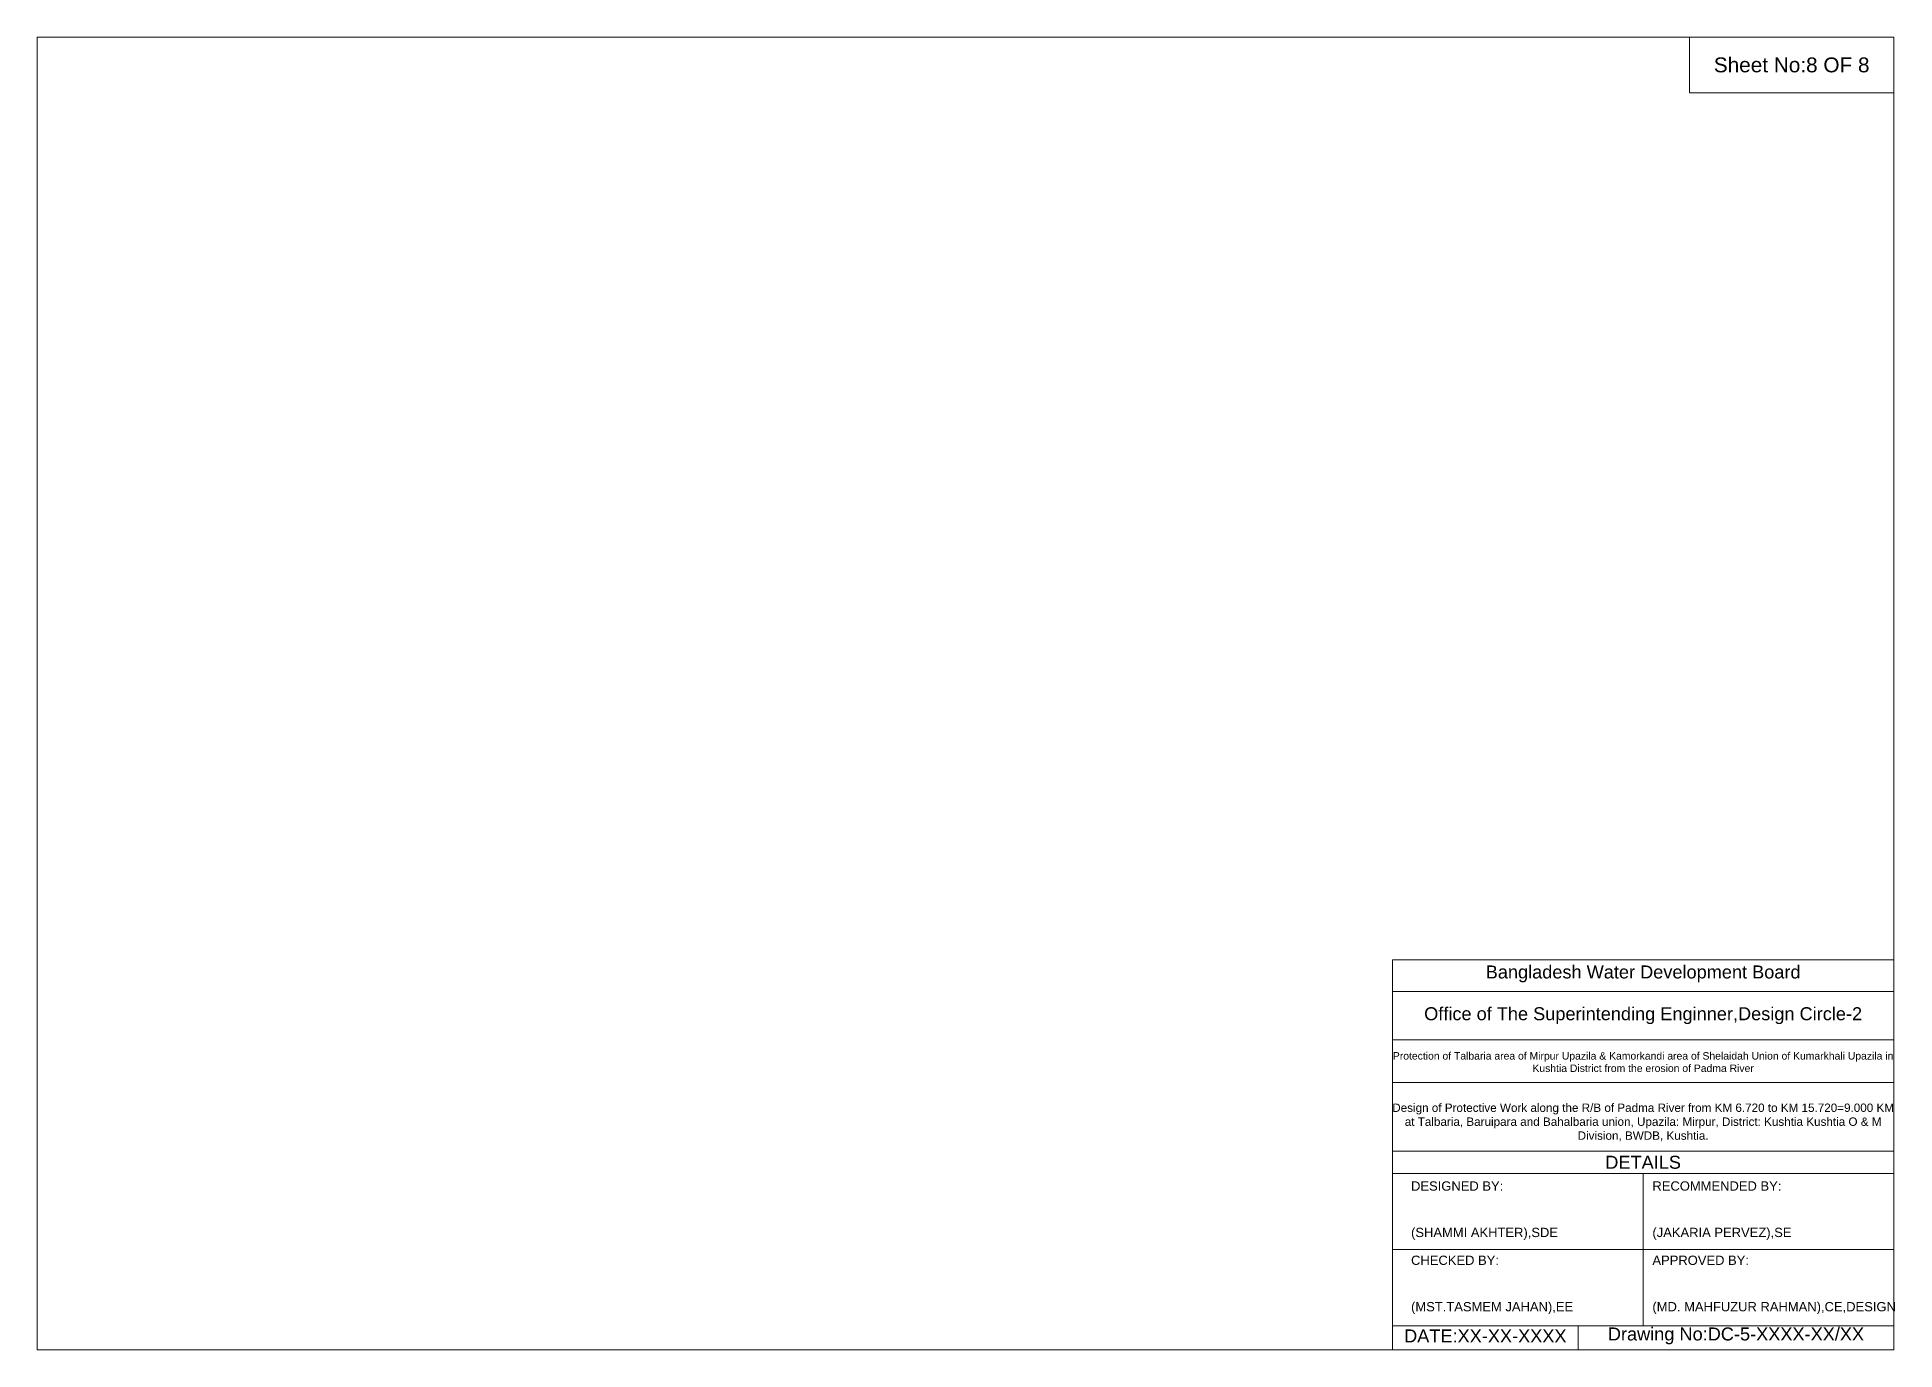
# Model space of a CAD drawing. Header units: inches. Extents: x 15 to 141071, y -30183 to 14738.
# Drawn here: x 70832.3 to 70993.7, y -8674.9 to -8560.8 of the extents above; entities that cross this region are included whole.
import ezdxf

# ---------------------------------------------------------------- set-up
doc = ezdxf.new("R2010")
doc.units = ezdxf.units.IN
doc.header["$MEASUREMENT"] = 0
doc.layers.add('Long Section Labels', color=7, linetype='Continuous', lineweight=9)
doc.styles.get("Standard").update_dxf_attribs({"font": 'arial.ttf'})

msp = doc.modelspace()

# ---------------------------------------------------------------- texts
at = {"layer": 'Long Section Labels', "attachment_point": 5}
for s, insert, char_height in [('Sheet No:8 OF 8', (70984.748619, -8563.26796), 1.29032258), ('Bangladesh Water Development Board', (70971.845393, -8642.235702), 1.12903226), ('Office of The Superintending Enginner,Design Circle-2', (70971.845393, -8645.864735), 1.12903226)]:
    msp.add_mtext(s, dxfattribs=dict(at, insert=insert, char_height=char_height))
at = {"layer": 'Long Section Labels'}
for s, insert, char_height, width, attachment_point in [('Protection of Talbaria area of Mirpur Upazila & Kamorkandi area of Shelaidah Union of Kumarkhali Upazila in Kushtia District from the erosion of Padma River', (70971.845393, -8649.896993), 0.64516129, 45.16129032, 5), ('Design of Protective Work along the R/B of Padma River from KM 6.720 to KM 15.720=9.000 KM at Talbaria, Baruipara and Bahalbaria union, Upazila: Mirpur, District: Kushtia Kushtia O & M Division, BWDB, Kushtia.', (70971.845393, -8655.138928), 0.725806452, 43.5483871, 5), ('DETAILS', (70971.845393, -8658.60667), 1.1290323, 45.16129032, 5), ('DESIGNED BY:^J^J^J(SHAMMI AKHTER),SDE', (70951.684103, -8662.800218), 0.80645161, 22.58064516, 4), ('RECOMMENDED BY:^J^J^J(JAKARIA PERVEZ),SE', (70972.651845, -8662.800218), 0.80645161, 22.58064516, 4), ('CHECKED BY:^J^J^J(MST.TASMEM JAHAN),EE', (70951.684103, -8669.251831), 0.80645161, 22.58064516, 4), ('APPROVED BY:^J^J^J(MD. MAHFUZUR RAHMAN),CE,DESIGN', (70972.651845, -8669.251831), 0.80645161, 22.58064516, 4), ('DATE:XX-XX-XXXX', (70958.135716, -8673.687315), 1.12903226, 22.58064516, 5), ('Drawing No:DC-5-XXXX-XX/XX', (70979.909909, -8673.687315), 1.12903226, 35.48387097, 5)]:
    msp.add_mtext(s, dxfattribs=dict(at, insert=insert, char_height=char_height, width=width, attachment_point=attachment_point))

# ---------------------------------------------------------------- linework, layer by layer
at = {"layer": 'Long Section Labels'}
for points in [[(70832.329264, -8560.848605), (70993.619587, -8560.848605), (70993.619587, -8674.896993), (70832.329264, -8674.896993)], [(70975.877651, -8560.848605), (70993.619587, -8560.848605), (70993.619587, -8565.687315), (70975.877651, -8565.687315)]]:
    msp.add_lwpolyline(points, close=True, dxfattribs=at)
for points in [[(70950.0712, -8674.896993), (70950.0712, -8641.026025), (70993.619587, -8641.026025)], [(70950.0712, -8643.76796), (70993.619587, -8643.76796)], [(70950.0712, -8647.961509), (70993.619587, -8647.961509)], [(70950.0712, -8651.671186), (70993.619587, -8651.671186)], [(70950.0712, -8657.638928), (70993.619587, -8657.638928)], [(70950.0712, -8659.574412), (70993.619587, -8659.574412)], [(70971.845393, -8659.574412), (70971.845393, -8672.800218)], [(70950.0712, -8666.187315), (70993.619587, -8666.187315)], [(70950.0712, -8672.800218), (70993.619587, -8672.800218)], [(70966.200232, -8672.800218), (70966.200232, -8674.896993)]]:
    msp.add_lwpolyline(points, dxfattribs=at)

msp.set_redraw_order([(e.dxf.handle, doc.entitydb.next_handle()) for e in msp.query("TEXT MTEXT ATTDEF DIMENSION ARC_DIMENSION")])  # texts and dimensions are drawn at this point

doc.saveas('drawing.dxf')
